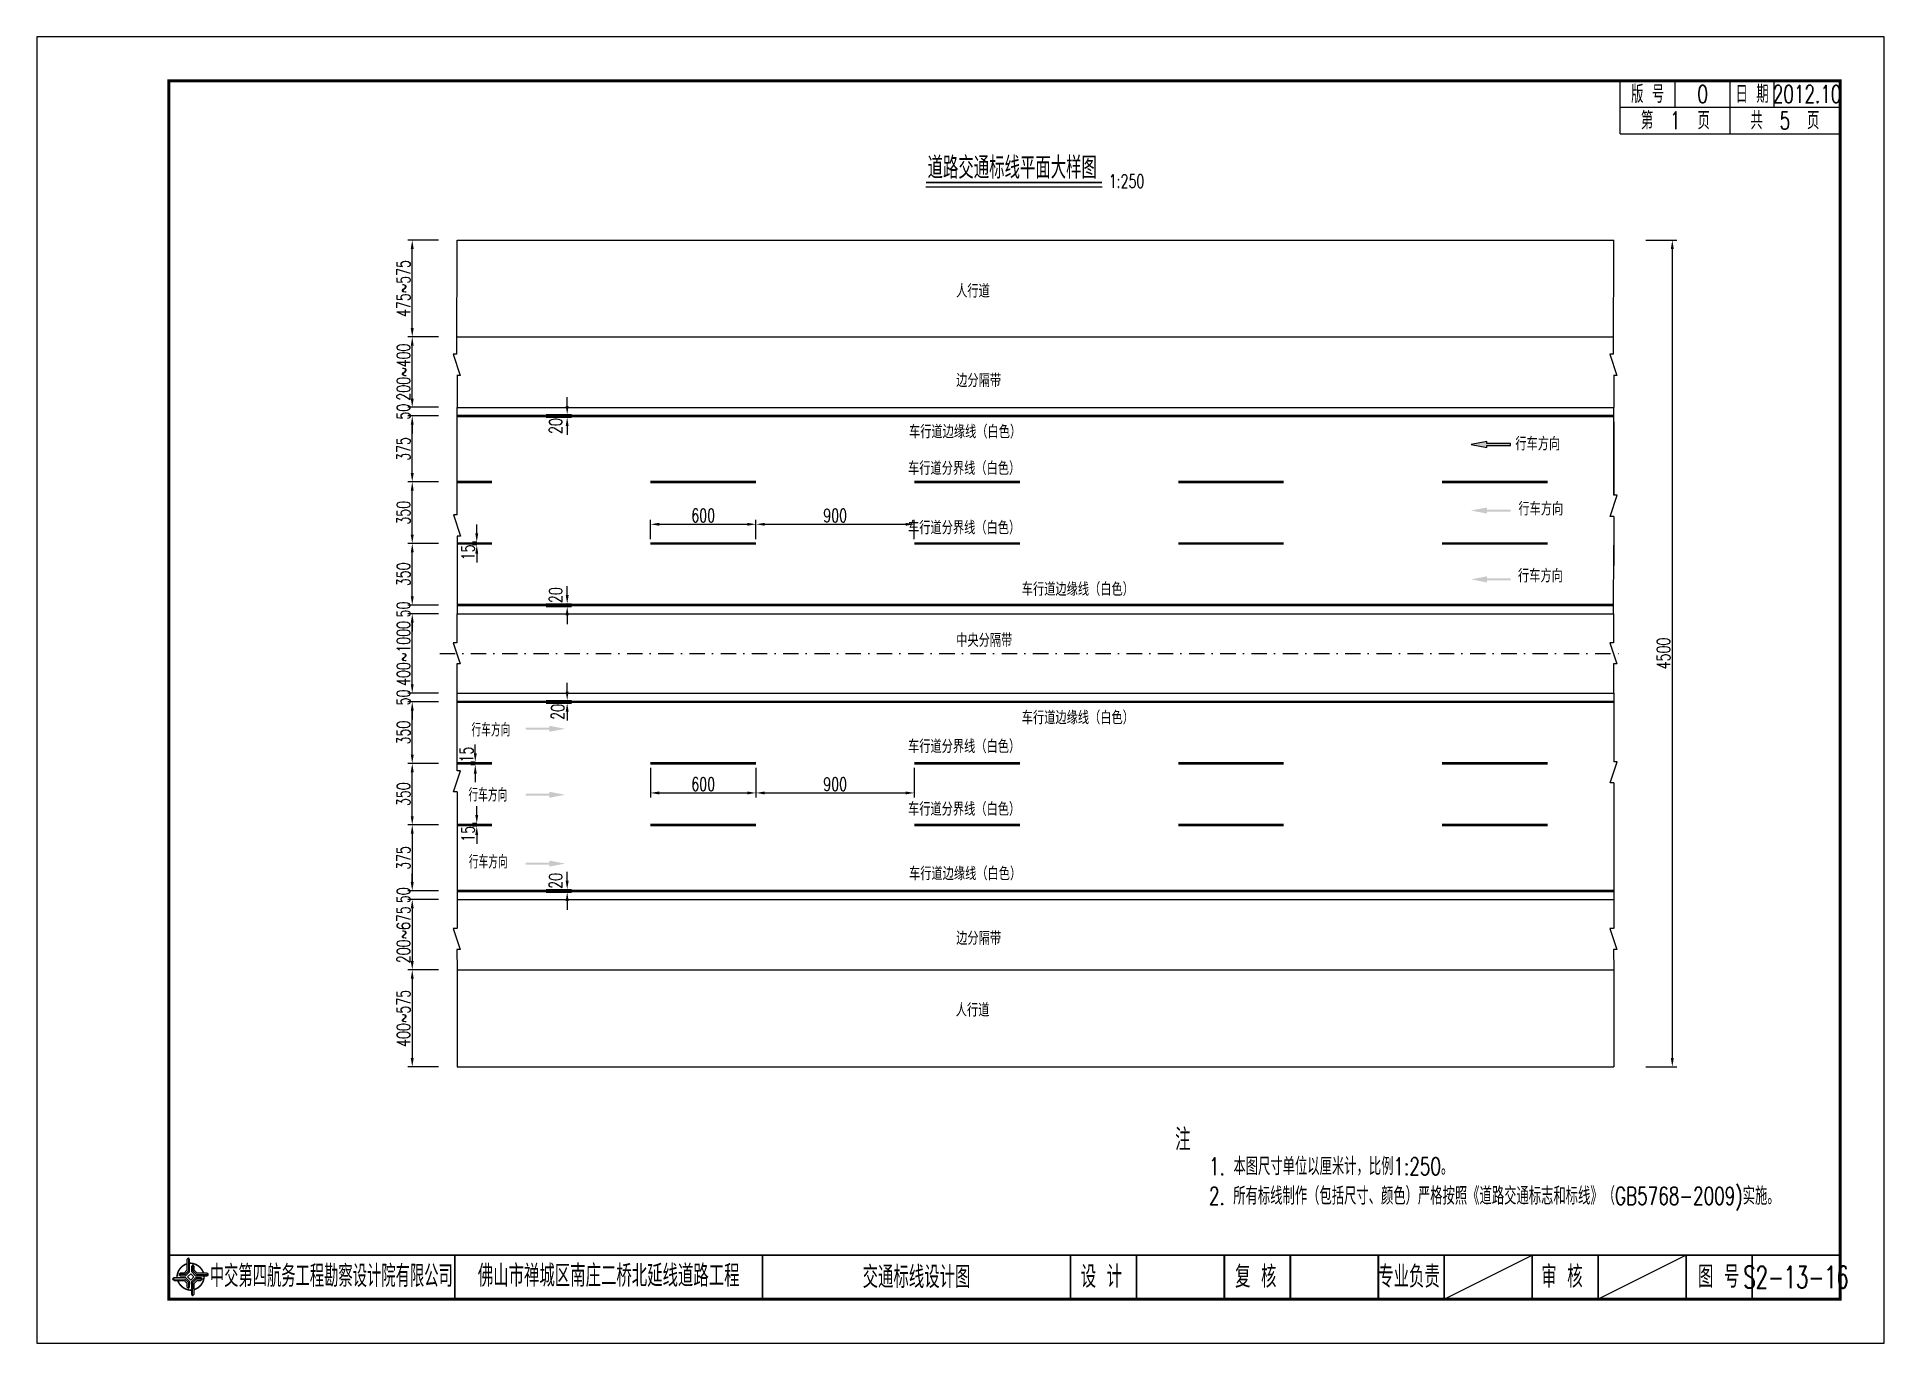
# Model space of a CAD drawing. Extents: x 2515 to 4615, y -2405 to -2108.
# Drawn here: x 2514.6 to 2934.6, y -2405.2 to -2108.2 of the extents above; entities that cross this region are included whole.
import ezdxf
from ezdxf.enums import TextEntityAlignment as Align

# ---------------------------------------------------------------- set-up
doc = ezdxf.new("R2010")
doc.units = 0
doc.header["$LTSCALE"] = 7
doc.header["$PDMODE"] = 32
doc.linetypes.add('DASHDOT', pattern=[1, 0.5, -0.25, 0, -0.25])
doc.linetypes.add('M-4x6', pattern=[10, 4, -6])
doc.layers.get('0').update_dxf_attribs({"linetype": 'CONTINUOUS'})
doc.layers.get('Defpoints').update_dxf_attribs({"linetype": 'CONTINUOUS'})
for name, color, linetype in [('中央分隔带', 3, 'CONTINUOUS'), ('图框', 7, 'CONTINUOUS'), ('文字', 7, 'CONTINUOUS'), ('文字字符', 7, 'CONTINUOUS'), ('标注', 4, 'CONTINUOUS'), ('标线', 7, 'CONTINUOUS'), ('路基边线', 1, 'CONTINUOUS')]:
    doc.layers.add(name, color=color, linetype=linetype)
doc.styles.get("Standard").update_dxf_attribs({"font": 'simplex1.shx', "width": 0.7, "bigfont": 'hztxt.shx'})
doc.dimstyles.new('副本 比例：1：400', dxfattribs={"dimtxt": 3, "dimasz": 2, "dimexe": 1, "dimexo": 1, "dimgap": 0.5, "dimtad": 1, "dimlfac": 25, "dimrnd": 0.0095, "dimdsep": 46, "dimtxsty": 'Standard', "dimcen": 0.09, "dimclrd": 256, "dimclre": 256, "dimclrt": 256, "dimadec": 0, "dimazin": 0, "dimtfac": 1, "dimtix": 1, "dimtofl": 0, "dimtmove": 2, "dimatfit": 3, "dimfxl": 0, "dimtolj": 1, "dimtzin": 0, "dimarcsym": 0})

msp = doc.modelspace()

# ---------------------------------------------------------------- texts
at = {"layer": '图框'}
for s, height, width, p in [('版 号', 4, 0.7, (2880.8415, -2121.18876)), ('0', 4, 0.7, (2893.3415, -2121.18876)), ('日 期', 4, 0.7, (2904.5915, -2121.18876)), ('2012.10', 4, 0.7, (2917.0915, -2121.18876)), ('中交第四航务工程勘察设计院有限公司', 5, 0.65, (2581.52234, -2389.94031)), ('佛山市禅城区南庄二桥北延线道路工程', 5, 0.7, (2644.5915, -2389.87406)), ('设 计', 5, 0.7, (2756.63617, -2390.09417)), ('复 核', 5, 0.7, (2791.73099, -2390.09417)), ('专业负责', 5, 0.7, (2826.58173, -2390.09417)), ('审 核', 5, 0.7, (2861.35554, -2390.09417)), ('图 号', 5, 0.7, (2896.9747, -2390.09417))]:
    msp.add_text(s, height=height, dxfattribs=dict(at, width=width)).set_placement(p, align=Align.MIDDLE_CENTER)
at = {"layer": '文字', "width": 0.7}
for s, height, p in [('道路交通标线平面大样图', 5, (2736.35586, -2137.92952)), ('1:250', 3, (2762.3386, -2140.99839))]:
    msp.add_text(s, height=height, dxfattribs=at).set_placement(p, align=Align.MIDDLE_CENTER)
at = {"layer": '文字字符'}
for s, height, width, p in [('人行道', 3, 0.85, (2723.60303, -2167.47289)), ('边分隔带', 3, 0.85, (2723.6216, -2187.81808)), ('车行道边缘线（白色）', 3, 0.85, (2712.88839, -2199.45823)), ('行车方向', 3, 0.85, (2850.75137, -2202.20777)), ('车行道分界线（白色）', 3, 0.85, (2712.66636, -2207.7758)), ('行车方向', 3, 0.85, (2851.43997, -2217.00077)), ('车行道分界线（白色）', 3, 0.85, (2712.66636, -2221.29296)), ('行车方向', 3, 0.85, (2851.3539, -2232.2238)), ('车行道边缘线（白色）', 3, 0.85, (2738.52686, -2235.27516)), ('中央分隔带', 3, 0.85, (2723.6216, -2246.8992)), ('车行道边缘线（白色）', 3, 0.85, (2738.52686, -2264.47869)), ('车行道分界线（白色）', 3, 0.85, (2712.66636, -2271.02425)), ('车行道分界线（白色）', 3, 0.85, (2712.66636, -2285.27684)), ('车行道边缘线（白色）', 3, 0.85, (2712.88839, -2299.93766)), ('边分隔带', 3, 0.85, (2723.6216, -2314.63712)), ('人行道', 3, 0.85, (2723.51531, -2330.96535)), ('注', 5, 0.7, (2773.38764, -2361.42863)), ('1. 本图尺寸单位以厘米计，比例1:250。', 4, 0.7, (2781.11989, -2367.0078)), ('2. 所有标线制作（包括尺寸、颜色）严格按照《道路交通标志和标线》（GB5768-2009)实施。', 4, 0.7, (2781.08536, -2373.72518))]:
    msp.add_text(s, height=height, dxfattribs=dict(at, width=width)).set_placement(p)
at = {"layer": '文字字符', "char_height": 3, "width": 31.6065243, "attachment_point": 7}
for insert in [(2613.4004, -2267.27127), (2612.71181, -2282.06426), (2612.79788, -2297.28729)]:
    msp.add_mtext('行车方向', dxfattribs=dict(at, insert=insert))

# ---------------------------------------------------------------- blocks, each defined once
blk = doc.blocks.new('series')
at = {"width": 0.75}
for tag, height, p in [('页码', 4, (-35, -19)), ('图名', 5, (-220, -282)), ('图号', 5, (-20, -282))]:
    blk.add_attdef(tag, text='', height=height, dxfattribs=at).set_placement(p, align=Align.MIDDLE_CENTER)
blk = doc.blocks.new('tb')
at = {"lineweight": -3}
h = blk.add_hatch(color=256, dxfattribs=at)
h.paths.add_polyline_path([(-1.23, -0.13), (-3.78, -0.14), (-4.14, -0.41), (-1.4, -0.44), (-0.56, -1.24), (-0.54, -2.62), (-0.27, -2.2), (-0.26, -1.06)])
h.paths.add_polyline_path([(0.13, -1.08), (0.14, -3.86), (0.41, -4.26), (0.44, -1.24), (1.25, -0.43), (2.66, -0.43), (2.26, -0.16), (1.07, -0.15)])
h.paths.add_polyline_path([(1.08, 0.3), (3.62, 0.3), (4.02, 0.56), (1.25, 0.57), (0.43, 1.39), (0.43, 2.8), (0.16, 2.41), (0.15, 1.24)])
h.paths.add_polyline_path([(-0.28, 1.21), (-0.28, 3.99), (-0.56, 4.39), (-0.57, 1.41), (-1.38, 0.6), (-2.74, 0.56), (-2.33, 0.3), (-1.2, 0.29)])
for p, q in [((-0.56, 4.39), (-0.57, 1.41)), ((-1.38, 0.6), (-2.74, 0.56)), ((-0.57, 1.41), (-1.38, 0.6)), ((0.43, 2.8), (0.43, 1.39)), ((0.43, 1.39), (1.25, 0.57)), ((1.25, 0.57), (4.02, 0.56)), ((-4.14, -0.41), (-1.4, -0.44)), ((-1.4, -0.44), (-0.56, -1.24)), ((-0.56, -1.24), (-0.54, -2.62)), ((0.41, -4.26), (0.44, -1.24)), ((0.44, -1.24), (1.25, -0.43)), ((1.25, -0.43), (2.66, -0.43))]:
    blk.add_line(p, q, dxfattribs=at)
at = {"lineweight": -3, "flags": 128}
for points in [[(-0.9, 3.99), (-0.9, 1.58), (-1.53, 0.91), (-2.34, 0.91), (-2.74, 0.56), (-2.33, 0.3), (-1.2, 0.29), (-0.28, 1.21), (-0.28, 3.99), (-0.56, 4.39)], [(-0.04, 0.77), (0.68, 0.04), (-0.04, -0.69), (-0.77, 0.05)], [(3.62, 0.92), (1.43, 0.92), (0.77, 1.54), (0.77, 2.38), (0.43, 2.8), (0.16, 2.41), (0.15, 1.24), (1.08, 0.3), (3.62, 0.3), (4.02, 0.56)], [(-3.73, -0.76), (-1.54, -0.76), (-0.89, -1.39), (-0.89, -2.21), (-0.54, -2.62), (-0.27, -2.2), (-0.26, -1.06), (-1.23, -0.13), (-3.78, -0.14), (-4.14, -0.41)], [(0.75, -3.85), (0.75, -1.43), (1.4, -0.78), (2.26, -0.78), (2.66, -0.43), (2.26, -0.16), (1.07, -0.15), (0.13, -1.08), (0.14, -3.86), (0.41, -4.26)]]:
    blk.add_lwpolyline(points, close=True, dxfattribs=at)
at = {"lineweight": -3, "const_width": 0.35, "flags": 128}
for points in [[(-0.9, 3.02, 0.324167), (-3.16, -0.14)], [(2.88, 0.92, 0.324403), (-0.24, 3.15)], [(0.75, -2.86, 0.325418), (3.02, 0.26)], [(-2.98, -0.76, 0.322976), (0.14, -2.98)]]:
    blk.add_lwpolyline(points, format="xyb", dxfattribs=at)
blk = doc.blocks.new('*D12')
at = {"layer": 'Defpoints', "color": 0}
for p in [(2629.41, -2302.07), (2629.41, -2302.67), (2635.16, -2302.67)]:
    blk.add_point(p, dxfattribs=at)
at = {"layer": '标注', "lineweight": -2}
for p, q in [((2635.16, -2300.07), (2635.16, -2298.07)), ((2630.41, -2302.07), (2636.16, -2302.07)), ((2630.41, -2302.67), (2636.16, -2302.67)), ((2635.16, -2304.67), (2635.16, -2306.67))]:
    blk.add_line(p, q, dxfattribs=at)
at = {"layer": '标注'}
for points in [[(2634.82, -2300.07), (2635.49, -2300.07), (2635.16, -2302.07)], [(2634.82, -2304.67), (2635.49, -2304.67), (2635.16, -2302.67)]]:
    blk.add_solid(points, dxfattribs=at)
at = {"layer": '标注', "insert": (2632.54, -2300.09), "char_height": 3, "attachment_point": 5, "rotation": 90}
blk.add_mtext('\\A1;20', dxfattribs=at)
blk = doc.blocks.new('*D13')
at = {"layer": 'Defpoints', "color": 0}
for p in [(2614.26, -2273.08), (2614.26, -2273.08), (2614.26, -2273.68)]:
    blk.add_point(p, dxfattribs=at)
at = {"layer": '标注', "lineweight": -2}
for p, q in [((2614.26, -2271.08), (2614.26, -2269.08)), ((2614.26, -2273.08), (2613.26, -2273.08)), ((2614.26, -2273.68), (2613.26, -2273.68)), ((2614.26, -2275.68), (2614.26, -2277.68))]:
    blk.add_line(p, q, dxfattribs=at)
at = {"layer": '标注'}
for points in [[(2613.93, -2271.08), (2614.6, -2271.08), (2614.26, -2273.08)], [(2613.93, -2275.68), (2614.6, -2275.68), (2614.26, -2273.68)]]:
    blk.add_solid(points, dxfattribs=at)
at = {"layer": '标注', "insert": (2612.26, -2271.37), "char_height": 3, "attachment_point": 5, "rotation": 90}
blk.add_mtext('\\A1;15', dxfattribs=at)
blk = doc.blocks.new('*D14')
at = {"layer": 'Defpoints', "color": 0}
for p in [(2629.41, -2194.08), (2629.41, -2194.68), (2635.16, -2194.08)]:
    blk.add_point(p, dxfattribs=at)
at = {"layer": '标注', "lineweight": -2}
for p, q in [((2635.16, -2192.08), (2635.16, -2190.08)), ((2630.41, -2194.08), (2636.16, -2194.08)), ((2630.41, -2194.68), (2636.16, -2194.68)), ((2635.16, -2196.68), (2635.16, -2198.68))]:
    blk.add_line(p, q, dxfattribs=at)
at = {"layer": '标注'}
for points in [[(2634.82, -2192.08), (2635.49, -2192.08), (2635.16, -2194.08)], [(2634.82, -2196.68), (2635.49, -2196.68), (2635.16, -2194.68)]]:
    blk.add_solid(points, dxfattribs=at)
at = {"layer": '标注', "insert": (2632.54, -2196.66), "char_height": 3, "attachment_point": 5, "rotation": 90}
blk.add_mtext('\\A1;20', dxfattribs=at)
blk = doc.blocks.new('*D15')
at = {"layer": 'Defpoints', "color": 0}
for p in [(2614.6, -2223.08), (2614.6, -2223.68), (2614.6, -2223.68)]:
    blk.add_point(p, dxfattribs=at)
at = {"layer": '标注', "lineweight": -2}
for p, q in [((2614.6, -2221.08), (2614.6, -2219.08)), ((2614.6, -2223.08), (2613.6, -2223.08)), ((2614.6, -2223.68), (2613.6, -2223.68)), ((2614.6, -2225.68), (2614.6, -2227.68))]:
    blk.add_line(p, q, dxfattribs=at)
at = {"layer": '标注'}
for points in [[(2614.26, -2221.08), (2614.93, -2221.08), (2614.6, -2223.08)], [(2614.26, -2225.68), (2614.93, -2225.68), (2614.6, -2223.68)]]:
    blk.add_solid(points, dxfattribs=at)
at = {"layer": '标注', "insert": (2612.6, -2225.39), "char_height": 3, "attachment_point": 5, "rotation": 90}
blk.add_mtext('\\A1;15', dxfattribs=at)
blk = doc.blocks.new('*D16')
at = {"layer": 'Defpoints', "color": 0}
for p in [(2610.11, -2304.34), (2599.93, -2320.34), (2610.11, -2320.34)]:
    blk.add_point(p, dxfattribs=at)
at = {"layer": '标注', "lineweight": -2}
for p, q in [((2605.93, -2304.34), (2598.93, -2304.34)), ((2599.93, -2306.34), (2599.93, -2318.34)), ((2605.93, -2320.34), (2598.93, -2320.34))]:
    blk.add_line(p, q, dxfattribs=at)
at = {"layer": '标注'}
for points in [[(2599.59, -2306.34), (2600.26, -2306.34), (2599.93, -2304.34)], [(2599.59, -2318.34), (2600.26, -2318.34), (2599.93, -2320.34)]]:
    blk.add_solid(points, dxfattribs=at)
at = {"layer": '标注', "insert": (2597.93, -2312.34), "char_height": 3, "attachment_point": 5, "rotation": 90}
blk.add_mtext('\\A1;200~675', dxfattribs=at)
blk = doc.blocks.new('*D17')
at = {"layer": 'Defpoints', "color": 0}
for p in [(2610.11, -2320.34), (2599.93, -2342.38), (2610.11, -2342.38)]:
    blk.add_point(p, dxfattribs=at)
at = {"layer": '标注', "lineweight": -2}
for p, q in [((2605.93, -2320.34), (2598.93, -2320.34)), ((2599.93, -2322.34), (2599.93, -2340.38)), ((2605.93, -2342.38), (2598.93, -2342.38))]:
    blk.add_line(p, q, dxfattribs=at)
at = {"layer": '标注'}
for points in [[(2599.59, -2322.34), (2600.26, -2322.34), (2599.93, -2320.34)], [(2599.59, -2340.38), (2600.26, -2340.38), (2599.93, -2342.38)]]:
    blk.add_solid(points, dxfattribs=at)
at = {"layer": '标注', "insert": (2597.93, -2331.36), "char_height": 3, "attachment_point": 5, "rotation": 90}
blk.add_mtext('\\A1;400~575', dxfattribs=at)
blk = doc.blocks.new('*D18')
at = {"layer": 'Defpoints', "color": 0}
for p in [(2610.11, -2287.38), (2599.93, -2302.38), (2610.11, -2302.38)]:
    blk.add_point(p, dxfattribs=at)
at = {"layer": '标注', "lineweight": -2}
for p, q in [((2605.93, -2287.38), (2598.93, -2287.38)), ((2599.93, -2289.38), (2599.93, -2300.38)), ((2605.93, -2302.38), (2598.93, -2302.38))]:
    blk.add_line(p, q, dxfattribs=at)
at = {"layer": '标注'}
for points in [[(2599.59, -2289.38), (2600.26, -2289.38), (2599.93, -2287.38)], [(2599.59, -2300.38), (2600.26, -2300.38), (2599.93, -2302.38)]]:
    blk.add_solid(points, dxfattribs=at)
at = {"layer": '标注', "insert": (2597.93, -2294.88), "char_height": 3, "attachment_point": 5, "rotation": 90}
blk.add_mtext('\\A1;375', dxfattribs=at)
blk = doc.blocks.new('*D19')
at = {"layer": 'Defpoints', "color": 0}
for p in [(2599.93, -2304.34), (2610.11, -2302.38), (2610.11, -2304.34)]:
    blk.add_point(p, dxfattribs=at)
at = {"layer": '标注', "lineweight": -2}
for p, q in [((2599.93, -2300.38), (2599.93, -2298.38)), ((2605.93, -2302.38), (2598.93, -2302.38)), ((2605.93, -2304.34), (2598.93, -2304.34)), ((2599.93, -2306.34), (2599.93, -2308.34))]:
    blk.add_line(p, q, dxfattribs=at)
at = {"layer": '标注'}
for points in [[(2599.59, -2300.38), (2600.26, -2300.38), (2599.93, -2302.38)], [(2599.59, -2306.34), (2600.26, -2306.34), (2599.93, -2304.34)]]:
    blk.add_solid(points, dxfattribs=at)
at = {"layer": '标注', "insert": (2597.93, -2303.36), "char_height": 3, "attachment_point": 5, "rotation": 90}
blk.add_mtext('\\A1;50', dxfattribs=at)
blk = doc.blocks.new('*D20')
at = {"layer": 'Defpoints', "color": 0}
for p in [(2599.93, -2273.38), (2610.09, -2273.38), (2610.09, -2287.38)]:
    blk.add_point(p, dxfattribs=at)
at = {"layer": '标注', "lineweight": -2}
for p, q in [((2605.93, -2273.38), (2598.93, -2273.38)), ((2599.93, -2285.38), (2599.93, -2275.38)), ((2605.93, -2287.38), (2598.93, -2287.38))]:
    blk.add_line(p, q, dxfattribs=at)
at = {"layer": '标注'}
for points in [[(2599.59, -2275.38), (2600.26, -2275.38), (2599.93, -2273.38)], [(2599.59, -2285.38), (2600.26, -2285.38), (2599.93, -2287.38)]]:
    blk.add_solid(points, dxfattribs=at)
at = {"layer": '标注', "insert": (2597.93, -2280.38), "char_height": 3, "attachment_point": 5, "rotation": 90}
blk.add_mtext('\\A1;350', dxfattribs=at)
blk = doc.blocks.new('*D21')
at = {"layer": 'Defpoints', "color": 0}
for p in [(2599.93, -2259.38), (2610.09, -2259.38), (2610.09, -2273.38)]:
    blk.add_point(p, dxfattribs=at)
at = {"layer": '标注', "lineweight": -2}
for p, q in [((2605.93, -2259.38), (2598.93, -2259.38)), ((2599.93, -2271.38), (2599.93, -2261.38)), ((2605.93, -2273.38), (2598.93, -2273.38))]:
    blk.add_line(p, q, dxfattribs=at)
at = {"layer": '标注'}
for points in [[(2599.59, -2261.38), (2600.26, -2261.38), (2599.93, -2259.38)], [(2599.59, -2271.38), (2600.26, -2271.38), (2599.93, -2273.38)]]:
    blk.add_solid(points, dxfattribs=at)
at = {"layer": '标注', "insert": (2597.93, -2266.38), "char_height": 3, "attachment_point": 5, "rotation": 90}
blk.add_mtext('\\A1;350', dxfattribs=at)
blk = doc.blocks.new('*D22')
at = {"layer": 'Defpoints', "color": 0}
for p in [(2599.93, -2257.38), (2610.11, -2257.38), (2610.11, -2259.38)]:
    blk.add_point(p, dxfattribs=at)
at = {"layer": '标注', "lineweight": -2}
for p, q in [((2599.93, -2255.38), (2599.93, -2253.38)), ((2605.93, -2257.38), (2598.93, -2257.38)), ((2605.93, -2259.38), (2598.93, -2259.38)), ((2599.93, -2261.38), (2599.93, -2263.38))]:
    blk.add_line(p, q, dxfattribs=at)
at = {"layer": '标注'}
for points in [[(2599.59, -2255.38), (2600.26, -2255.38), (2599.93, -2257.38)], [(2599.59, -2261.38), (2600.26, -2261.38), (2599.93, -2259.38)]]:
    blk.add_solid(points, dxfattribs=at)
at = {"layer": '标注', "insert": (2597.93, -2258.38), "char_height": 3, "attachment_point": 5, "rotation": 90}
blk.add_mtext('\\A1;50', dxfattribs=at)
blk = doc.blocks.new('*D23')
at = {"layer": 'Defpoints', "color": 0}
for p in [(2599.93, -2239.38), (2610.11, -2239.38), (2610.04, -2257.38)]:
    blk.add_point(p, dxfattribs=at)
at = {"layer": '标注', "lineweight": -2}
for p, q in [((2605.93, -2239.38), (2598.93, -2239.38)), ((2599.93, -2255.38), (2599.93, -2241.38)), ((2605.93, -2257.38), (2598.93, -2257.38))]:
    blk.add_line(p, q, dxfattribs=at)
at = {"layer": '标注'}
for points in [[(2599.59, -2241.38), (2600.26, -2241.38), (2599.93, -2239.38)], [(2599.59, -2255.38), (2600.26, -2255.38), (2599.93, -2257.38)]]:
    blk.add_solid(points, dxfattribs=at)
at = {"layer": '标注', "insert": (2597.93, -2248.38), "char_height": 3, "attachment_point": 5, "rotation": 90}
blk.add_mtext('\\A1;400~1000', dxfattribs=at)
blk = doc.blocks.new('*D24')
at = {"layer": 'Defpoints', "color": 0}
for p in [(2599.93, -2237.38), (2610.09, -2237.38), (2610.09, -2239.38)]:
    blk.add_point(p, dxfattribs=at)
at = {"layer": '标注', "lineweight": -2}
for p, q in [((2599.93, -2235.38), (2599.93, -2233.38)), ((2605.93, -2237.38), (2598.93, -2237.38)), ((2605.93, -2239.38), (2598.93, -2239.38)), ((2599.93, -2241.38), (2599.93, -2243.38))]:
    blk.add_line(p, q, dxfattribs=at)
at = {"layer": '标注'}
for points in [[(2599.59, -2235.38), (2600.26, -2235.38), (2599.93, -2237.38)], [(2599.59, -2241.38), (2600.26, -2241.38), (2599.93, -2239.38)]]:
    blk.add_solid(points, dxfattribs=at)
at = {"layer": '标注', "insert": (2597.93, -2238.38), "char_height": 3, "attachment_point": 5, "rotation": 90}
blk.add_mtext('\\A1;50', dxfattribs=at)
blk = doc.blocks.new('*D25')
at = {"layer": 'Defpoints', "color": 0}
for p in [(2599.93, -2223.38), (2610.09, -2223.38), (2610.09, -2237.38)]:
    blk.add_point(p, dxfattribs=at)
at = {"layer": '标注', "lineweight": -2}
for p, q in [((2605.93, -2223.38), (2598.93, -2223.38)), ((2599.93, -2235.38), (2599.93, -2225.38)), ((2605.93, -2237.38), (2598.93, -2237.38))]:
    blk.add_line(p, q, dxfattribs=at)
at = {"layer": '标注'}
for points in [[(2599.59, -2225.38), (2600.26, -2225.38), (2599.93, -2223.38)], [(2599.59, -2235.38), (2600.26, -2235.38), (2599.93, -2237.38)]]:
    blk.add_solid(points, dxfattribs=at)
at = {"layer": '标注', "insert": (2597.93, -2230.38), "char_height": 3, "attachment_point": 5, "rotation": 90}
blk.add_mtext('\\A1;350', dxfattribs=at)
blk = doc.blocks.new('*D26')
at = {"layer": 'Defpoints', "color": 0}
for p in [(2599.93, -2209.38), (2610.09, -2209.38), (2610.09, -2223.38)]:
    blk.add_point(p, dxfattribs=at)
at = {"layer": '标注', "lineweight": -2}
for p, q in [((2605.93, -2209.38), (2598.93, -2209.38)), ((2599.93, -2221.38), (2599.93, -2211.38)), ((2605.93, -2223.38), (2598.93, -2223.38))]:
    blk.add_line(p, q, dxfattribs=at)
at = {"layer": '标注'}
for points in [[(2599.59, -2211.38), (2600.26, -2211.38), (2599.93, -2209.38)], [(2599.59, -2221.38), (2600.26, -2221.38), (2599.93, -2223.38)]]:
    blk.add_solid(points, dxfattribs=at)
at = {"layer": '标注', "insert": (2597.93, -2216.38), "char_height": 3, "attachment_point": 5, "rotation": 90}
blk.add_mtext('\\A1;350', dxfattribs=at)
blk = doc.blocks.new('*D27')
at = {"layer": 'Defpoints', "color": 0}
for p in [(2599.93, -2194.38), (2610.09, -2194.38), (2610.09, -2209.38)]:
    blk.add_point(p, dxfattribs=at)
at = {"layer": '标注', "lineweight": -2}
for p, q in [((2605.93, -2194.38), (2598.93, -2194.38)), ((2599.93, -2207.38), (2599.93, -2196.38)), ((2605.93, -2209.38), (2598.93, -2209.38))]:
    blk.add_line(p, q, dxfattribs=at)
at = {"layer": '标注'}
for points in [[(2599.59, -2196.38), (2600.26, -2196.38), (2599.93, -2194.38)], [(2599.59, -2207.38), (2600.26, -2207.38), (2599.93, -2209.38)]]:
    blk.add_solid(points, dxfattribs=at)
at = {"layer": '标注', "insert": (2597.93, -2201.88), "char_height": 3, "attachment_point": 5, "rotation": 90}
blk.add_mtext('\\A1;375', dxfattribs=at)
blk = doc.blocks.new('*D28')
at = {"layer": 'Defpoints', "color": 0}
for p in [(2599.93, -2192.41), (2610.11, -2192.41), (2610.11, -2194.38)]:
    blk.add_point(p, dxfattribs=at)
at = {"layer": '标注', "lineweight": -2}
for p, q in [((2599.93, -2190.41), (2599.93, -2188.41)), ((2605.93, -2192.41), (2598.93, -2192.41)), ((2605.93, -2194.38), (2598.93, -2194.38)), ((2599.93, -2196.38), (2599.93, -2198.38))]:
    blk.add_line(p, q, dxfattribs=at)
at = {"layer": '标注'}
for points in [[(2599.59, -2190.41), (2600.26, -2190.41), (2599.93, -2192.41)], [(2599.59, -2196.38), (2600.26, -2196.38), (2599.93, -2194.38)]]:
    blk.add_solid(points, dxfattribs=at)
at = {"layer": '标注', "insert": (2597.93, -2193.4), "char_height": 3, "attachment_point": 5, "rotation": 90}
blk.add_mtext('\\A1;50', dxfattribs=at)
blk = doc.blocks.new('*D29')
at = {"layer": 'Defpoints', "color": 0}
for p in [(2599.93, -2176.41), (2610.11, -2176.41), (2610.11, -2192.41)]:
    blk.add_point(p, dxfattribs=at)
at = {"layer": '标注', "lineweight": -2}
for p, q in [((2605.93, -2176.41), (2598.93, -2176.41)), ((2599.93, -2190.41), (2599.93, -2178.41)), ((2605.93, -2192.41), (2598.93, -2192.41))]:
    blk.add_line(p, q, dxfattribs=at)
at = {"layer": '标注'}
for points in [[(2599.59, -2178.41), (2600.26, -2178.41), (2599.93, -2176.41)], [(2599.59, -2190.41), (2600.26, -2190.41), (2599.93, -2192.41)]]:
    blk.add_solid(points, dxfattribs=at)
at = {"layer": '标注', "insert": (2597.93, -2184.41), "char_height": 3, "attachment_point": 5, "rotation": 90}
blk.add_mtext('\\A1;200~400', dxfattribs=at)
blk = doc.blocks.new('*D30')
at = {"layer": 'Defpoints', "color": 0}
for p in [(2599.93, -2154.38), (2610.11, -2154.38), (2610.11, -2176.41)]:
    blk.add_point(p, dxfattribs=at)
at = {"layer": '标注', "lineweight": -2}
for p, q in [((2605.93, -2154.38), (2598.93, -2154.38)), ((2599.93, -2174.41), (2599.93, -2156.38)), ((2605.93, -2176.41), (2598.93, -2176.41))]:
    blk.add_line(p, q, dxfattribs=at)
at = {"layer": '标注'}
for points in [[(2599.59, -2156.38), (2600.26, -2156.38), (2599.93, -2154.38)], [(2599.59, -2174.41), (2600.26, -2174.41), (2599.93, -2176.41)]]:
    blk.add_solid(points, dxfattribs=at)
at = {"layer": '标注', "insert": (2597.93, -2165.4), "char_height": 3, "attachment_point": 5, "rotation": 90}
blk.add_mtext('\\A1;475~575', dxfattribs=at)
blk = doc.blocks.new('*D31')
at = {"layer": 'Defpoints', "color": 0}
for p in [(2873.12, -2154.38), (2873.12, -2342.38), (2886.44, -2342.38)]:
    blk.add_point(p, dxfattribs=at)
at = {"layer": '标注', "lineweight": -2}
for p, q in [((2880.44, -2154.38), (2887.44, -2154.38)), ((2886.44, -2156.38), (2886.44, -2340.38)), ((2880.44, -2342.38), (2887.44, -2342.38))]:
    blk.add_line(p, q, dxfattribs=at)
at = {"layer": '标注'}
for points in [[(2886.11, -2156.38), (2886.77, -2156.38), (2886.44, -2154.38)], [(2886.11, -2340.38), (2886.77, -2340.38), (2886.44, -2342.38)]]:
    blk.add_solid(points, dxfattribs=at)
at = {"layer": '标注', "insert": (2884.44, -2248.38), "char_height": 3, "attachment_point": 5, "rotation": 90}
blk.add_mtext('\\A1;4500', dxfattribs=at)
blk = doc.blocks.new('*D5')
at = {"layer": 'Defpoints', "color": 0}
for p in [(2678.09, -2219.01), (2654.09, -2223.38), (2678.09, -2223.38)]:
    blk.add_point(p, dxfattribs=at)
at = {"layer": '标注', "lineweight": -2}
for p, q in [((2654.09, -2222.38), (2654.09, -2218.01)), ((2656.09, -2219.01), (2676.09, -2219.01)), ((2678.09, -2222.38), (2678.09, -2218.01))]:
    blk.add_line(p, q, dxfattribs=at)
at = {"layer": '标注'}
for points in [[(2656.09, -2218.67), (2656.09, -2219.34), (2654.09, -2219.01)], [(2676.09, -2218.67), (2676.09, -2219.34), (2678.09, -2219.01)]]:
    blk.add_solid(points, dxfattribs=at)
at = {"layer": '标注', "insert": (2666.09, -2217.01), "char_height": 3, "attachment_point": 5}
blk.add_mtext('\\A1;600', dxfattribs=at)
blk = doc.blocks.new('*D6')
at = {"layer": 'Defpoints', "color": 0}
for p in [(2714.09, -2219.01), (2678.09, -2223.38), (2714.09, -2223.38)]:
    blk.add_point(p, dxfattribs=at)
at = {"layer": '标注', "lineweight": -2}
for p, q in [((2678.09, -2222.38), (2678.09, -2218.01)), ((2680.09, -2219.01), (2712.09, -2219.01)), ((2714.09, -2222.38), (2714.09, -2218.01))]:
    blk.add_line(p, q, dxfattribs=at)
at = {"layer": '标注'}
for points in [[(2680.09, -2218.67), (2680.09, -2219.34), (2678.09, -2219.01)], [(2712.09, -2218.67), (2712.09, -2219.34), (2714.09, -2219.01)]]:
    blk.add_solid(points, dxfattribs=at)
at = {"layer": '标注', "insert": (2696.09, -2217.01), "char_height": 3, "attachment_point": 5}
blk.add_mtext('\\A1;900', dxfattribs=at)
blk = doc.blocks.new('*D7')
at = {"layer": 'Defpoints', "color": 0}
for p in [(2629.41, -2237.09), (2629.41, -2237.69), (2635.16, -2237.69)]:
    blk.add_point(p, dxfattribs=at)
at = {"layer": '标注', "lineweight": -2}
for p, q in [((2635.16, -2235.09), (2635.16, -2233.09)), ((2630.41, -2237.09), (2636.16, -2237.09)), ((2630.41, -2237.69), (2636.16, -2237.69)), ((2635.16, -2239.69), (2635.16, -2241.69))]:
    blk.add_line(p, q, dxfattribs=at)
at = {"layer": '标注'}
for points in [[(2634.82, -2235.09), (2635.49, -2235.09), (2635.16, -2237.09)], [(2634.82, -2239.69), (2635.49, -2239.69), (2635.16, -2237.69)]]:
    blk.add_solid(points, dxfattribs=at)
at = {"layer": '标注', "insert": (2632.54, -2235.11), "char_height": 3, "attachment_point": 5, "rotation": 90}
blk.add_mtext('\\A1;20', dxfattribs=at)
blk = doc.blocks.new('*D8')
at = {"layer": 'Defpoints', "color": 0}
for p in [(2614.6, -2287.08), (2614.6, -2287.68), (2614.6, -2287.68)]:
    blk.add_point(p, dxfattribs=at)
at = {"layer": '标注', "lineweight": -2}
for p, q in [((2614.6, -2285.08), (2614.6, -2283.08)), ((2614.6, -2287.08), (2613.6, -2287.08)), ((2614.6, -2287.68), (2613.6, -2287.68)), ((2614.6, -2289.68), (2614.6, -2291.68))]:
    blk.add_line(p, q, dxfattribs=at)
at = {"layer": '标注'}
for points in [[(2614.26, -2285.08), (2614.93, -2285.08), (2614.6, -2287.08)], [(2614.26, -2289.68), (2614.93, -2289.68), (2614.6, -2287.68)]]:
    blk.add_solid(points, dxfattribs=at)
at = {"layer": '标注', "insert": (2612.6, -2289.39), "char_height": 3, "attachment_point": 5, "rotation": 90}
blk.add_mtext('\\A1;15', dxfattribs=at)
blk = doc.blocks.new('*D9')
at = {"layer": 'Defpoints', "color": 0}
for p in [(2629.41, -2259.05), (2629.41, -2259.65), (2635.16, -2259.65)]:
    blk.add_point(p, dxfattribs=at)
at = {"layer": '标注', "lineweight": -2}
for p, q in [((2635.16, -2257.05), (2635.16, -2255.05)), ((2630.41, -2259.05), (2636.16, -2259.05)), ((2630.41, -2259.65), (2636.16, -2259.65)), ((2635.16, -2261.65), (2635.16, -2263.65))]:
    blk.add_line(p, q, dxfattribs=at)
at = {"layer": '标注'}
for points in [[(2634.82, -2257.05), (2635.49, -2257.05), (2635.16, -2259.05)], [(2634.82, -2261.65), (2635.49, -2261.65), (2635.16, -2259.65)]]:
    blk.add_solid(points, dxfattribs=at)
at = {"layer": '标注', "insert": (2633.01, -2261.67), "char_height": 3, "attachment_point": 5, "rotation": 90}
blk.add_mtext('\\A1;20', dxfattribs=at)
blk = doc.blocks.new('*D10')
at = {"layer": 'Defpoints', "color": 0}
for p in [(2654.09, -2273.38), (2678.09, -2273.38), (2678.09, -2280.1)]:
    blk.add_point(p, dxfattribs=at)
at = {"layer": '标注', "lineweight": -2}
for p, q in [((2654.09, -2274.38), (2654.09, -2281.1)), ((2678.09, -2274.38), (2678.09, -2281.1)), ((2656.09, -2280.1), (2676.09, -2280.1))]:
    blk.add_line(p, q, dxfattribs=at)
at = {"layer": '标注'}
for points in [[(2656.09, -2279.76), (2656.09, -2280.43), (2654.09, -2280.1)], [(2676.09, -2279.76), (2676.09, -2280.43), (2678.09, -2280.1)]]:
    blk.add_solid(points, dxfattribs=at)
at = {"layer": '标注', "insert": (2666.09, -2278.1), "char_height": 3, "attachment_point": 5}
blk.add_mtext('\\A1;600', dxfattribs=at)
blk = doc.blocks.new('*D11')
at = {"layer": 'Defpoints', "color": 0}
for p in [(2678.09, -2273.38), (2714.09, -2273.38), (2714.09, -2280.1)]:
    blk.add_point(p, dxfattribs=at)
at = {"layer": '标注', "lineweight": -2}
for p, q in [((2678.09, -2274.38), (2678.09, -2281.1)), ((2714.09, -2274.38), (2714.09, -2281.1)), ((2680.09, -2280.1), (2712.09, -2280.1))]:
    blk.add_line(p, q, dxfattribs=at)
at = {"layer": '标注'}
for points in [[(2680.09, -2279.76), (2680.09, -2280.43), (2678.09, -2280.1)], [(2712.09, -2279.76), (2712.09, -2280.43), (2714.09, -2280.1)]]:
    blk.add_solid(points, dxfattribs=at)
at = {"layer": '标注', "insert": (2696.09, -2278.1), "char_height": 3, "attachment_point": 5}
blk.add_mtext('\\A1;900', dxfattribs=at)
blk = doc.blocks.new('123')
at = {"layer": '图框'}
blk.add_lwpolyline([(2934.59, -2405.19), (2934.59, -2108.19), (2514.59, -2108.19), (2514.59, -2405.19)], close=True, dxfattribs=at)

# ---------------------------------------------------------------- dimensions: what is measured, and where the dimension line sits
at = {"layer": '标注'}
for base, p1, p2, text, picture, middle in [((2599.92601, -2154.37678), (2610.11024, -2176.41443), (2610.11024, -2154.37678), '475~575', '*D30', (2597.92601, -2165.3956)), ((2886.43927, -2342.37678), (2873.11908, -2154.37678), (2873.11908, -2342.37678), '4500', '*D31', (2884.43927, -2248.37678)), ((2599.92601, -2176.41443), (2610.11024, -2192.41443), (2610.11024, -2176.41443), '200~400', '*D29', (2597.92601, -2184.41443)), ((2599.92601, -2192.41443), (2610.11024, -2194.37678), (2610.11024, -2192.41443), '50', '*D28', (2597.92601, -2193.3956)), ((2599.92601, -2239.37678), (2610.03716, -2257.37678), (2610.11024, -2239.37678), '400~1000', '*D23', (2597.92601, -2248.37678)), ((2599.92601, -2304.33912), (2610.11024, -2302.37678), (2610.11024, -2304.33912), '50', '*D19', (2597.92601, -2303.35795)), ((2599.92601, -2320.33912), (2610.11024, -2304.33912), (2610.11024, -2320.33912), '200~675', '*D16', (2597.92601, -2312.33912)), ((2599.92601, -2342.37678), (2610.11024, -2320.33912), (2610.11024, -2342.37678), '400~575', '*D17', (2597.92601, -2331.35795))]:
    dim = msp.add_linear_dim(base=base, p1=p1, p2=p2, angle=90, text=text, dimstyle='副本 比例：1：400', dxfattribs=at)
    dim.commit()
    dim.dimension.update_dxf_attribs({"geometry": picture, "text_midpoint": middle})
for base, p1, p2, angle, picture, middle in [((2635.15624, -2194.08419), (2629.40549, -2194.68419), (2629.40549, -2194.08419), 270, '*D14', (2632.53589, -2196.66304)), ((2635.15624, -2237.68807), (2629.40549, -2237.08807), (2629.40549, -2237.68807), 90, '*D7', (2632.53589, -2235.10923)), ((2635.15624, -2259.6541), (2629.40549, -2259.0541), (2629.40549, -2259.6541), 90, '*D9', (2633.01066, -2261.66652)), ((2635.15624, -2302.66936), (2629.40549, -2302.06936), (2629.40549, -2302.66936), 90, '*D12', (2632.53589, -2300.09051))]:
    dim = msp.add_linear_dim(base=base, p1=p1, p2=p2, angle=angle, text='20', dimstyle='副本 比例：1：400', dxfattribs=at)
    dim.commit()
    dim.dimension.update_dxf_attribs({"geometry": picture, "text_midpoint": middle, "dimtype": 160})
for base, p1, p2, picture, middle in [((2599.92601, -2194.37678), (2610.09021, -2209.37678), (2610.09021, -2194.37678), '*D27', (2597.92601, -2201.87678)), ((2599.92601, -2209.37678), (2610.09021, -2223.37678), (2610.09021, -2209.37678), '*D26', (2597.92601, -2216.37678)), ((2599.92601, -2223.37678), (2610.09021, -2237.37678), (2610.09021, -2223.37678), '*D25', (2597.92601, -2230.37678)), ((2599.92601, -2237.37678), (2610.09021, -2239.37678), (2610.09021, -2237.37678), '*D24', (2597.92601, -2238.37678)), ((2599.92601, -2257.37678), (2610.11024, -2259.37678), (2610.11024, -2257.37678), '*D22', (2597.92601, -2258.37678)), ((2599.92601, -2259.37678), (2610.09021, -2273.37678), (2610.09021, -2259.37678), '*D21', (2597.92601, -2266.37678)), ((2599.92601, -2273.37678), (2610.09021, -2287.37678), (2610.09021, -2273.37678), '*D20', (2597.92601, -2280.37678)), ((2599.92601, -2302.37678), (2610.11024, -2287.37678), (2610.11024, -2302.37678), '*D18', (2597.92601, -2294.87678))]:
    dim = msp.add_linear_dim(base=base, p1=p1, p2=p2, angle=90, dimstyle='副本 比例：1：400', dxfattribs=at)
    dim.commit()
    dim.dimension.update_dxf_attribs({"geometry": picture, "text_midpoint": middle})
for base, p1, p2, picture, middle in [((2678.09021, -2219.0083), (2654.09021, -2223.37678), (2678.09021, -2223.37678), '*D5', (2666.09021, -2217.0083)), ((2714.09021, -2219.0083), (2678.09021, -2223.37678), (2714.09021, -2223.37678), '*D6', (2696.09021, -2217.0083)), ((2678.09021, -2280.09583), (2654.09021, -2273.37678), (2678.09021, -2273.37678), '*D10', (2666.09021, -2278.09583)), ((2714.09021, -2280.09583), (2678.09021, -2273.37678), (2714.09021, -2273.37678), '*D11', (2696.09021, -2278.09583))]:
    dim = msp.add_linear_dim(base=base, p1=p1, p2=p2, dimstyle='副本 比例：1：400', dxfattribs=at)
    dim.commit()
    dim.dimension.update_dxf_attribs({"geometry": picture, "text_midpoint": middle})
for base, p1, p2, angle, picture, middle in [((2614.59521, -2223.67761), (2614.59521, -2223.07761), (2614.59521, -2223.67761), 270, '*D15', (2612.59521, -2225.38552)), ((2614.26188, -2273.07595), (2614.26188, -2273.67595), (2614.26188, -2273.07595), 90, '*D13', (2612.26188, -2271.36803)), ((2614.59521, -2287.68142), (2614.59521, -2287.08142), (2614.59521, -2287.68142), 270, '*D8', (2612.59521, -2289.38933))]:
    dim = msp.add_linear_dim(base=base, p1=p1, p2=p2, angle=angle, dimstyle='副本 比例：1：400', dxfattribs=at)
    dim.commit()
    dim.dimension.update_dxf_attribs({"geometry": picture, "text_midpoint": middle, "dimtype": 160})

# ---------------------------------------------------------------- hatches: boundary and pattern name
at = {"layer": '文字字符'}
for points in [[(2844.28259, -2201.57088), (2844.28259, -2201.11088), (2849.68259, -2201.11088), (2849.68259, -2200.65088), (2844.28259, -2200.65088), (2844.28259, -2200.19088), (2840.68259, -2200.88088)], [(2844.28259, -2216.57088), (2844.28259, -2216.11088), (2849.68259, -2216.11088), (2849.68259, -2215.65088), (2844.28259, -2215.65088), (2844.28259, -2215.19088), (2840.68259, -2215.88088)], [(2844.28259, -2232.22394), (2844.28259, -2231.76394), (2849.68259, -2231.76394), (2849.68259, -2231.30394), (2844.28259, -2231.30394), (2844.28259, -2230.84394), (2840.68259, -2231.53394)], [(2631.09065, -2266.20104), (2631.09065, -2265.74104), (2625.69065, -2265.74104), (2625.69065, -2265.28104), (2631.09065, -2265.28104), (2631.09065, -2264.82104), (2634.69065, -2265.51104)], [(2631.09065, -2281.20104), (2631.09065, -2280.74104), (2625.69065, -2280.74104), (2625.69065, -2280.28104), (2631.09065, -2280.28104), (2631.09065, -2279.82104), (2634.69065, -2280.51104)], [(2631.09065, -2296.85409), (2631.09065, -2296.39409), (2625.69065, -2296.39409), (2625.69065, -2295.93409), (2631.09065, -2295.93409), (2631.09065, -2295.47409), (2634.69065, -2296.16409)]]:
    msp.add_hatch(color=256, dxfattribs=at).paths.add_polyline_path(points)

# ---------------------------------------------------------------- linework, layer by layer
msp.add_line((2834.5915, -2395.18876), (2854.5915, -2385.18876))
at = {"layer": '中央分隔带'}
for p, q in [((2610.11024, -2176.41443), (2873.11908, -2176.41443)), ((2610.11024, -2192.41443), (2873.11908, -2192.41443)), ((2610.11024, -2304.33912), (2873.11908, -2304.33912)), ((2610.11024, -2320.33912), (2873.11908, -2320.33912))]:
    msp.add_line(p, q, dxfattribs=at)
for points in [[(2610.09021, -2239.37678), (2873.09906, -2239.37678)], [(2610.09021, -2257.37678), (2873.09906, -2257.37678)]]:
    msp.add_lwpolyline(points, dxfattribs=at)
at = {"layer": '图框'}
for p, q in [((2874.5915, -2130.18876), (2874.5915, -2118.18876)), ((2887.0915, -2124.18876), (2887.0915, -2118.18876)), ((2899.5915, -2124.18876), (2899.5915, -2118.18876)), ((2909.5915, -2124.18876), (2909.5915, -2118.18876)), ((2874.5915, -2124.18876), (2924.5915, -2124.18876)), ((2899.5915, -2130.18876), (2899.5915, -2124.18876)), ((2874.5915, -2130.18876), (2924.5915, -2130.18876)), ((2889.5915, -2385.18876), (2869.5915, -2395.18876))]:
    msp.add_line(p, q, dxfattribs=at)
for points, const_width in [([(2924.5915, -2118.18876), (2544.5915, -2118.18876), (2544.5915, -2395.18876), (2924.5915, -2395.18876), (2924.5915, -2118.18876)], 0.7), ([(2544.5915, -2385.18876), (2924.5915, -2385.18876)], 0.4), ([(2609.5915, -2385.18876), (2609.5915, -2395.18876)], 0.4), ([(2679.5915, -2395.18876), (2679.5915, -2385.18876)], 0.4), ([(2749.5915, -2395.18876), (2749.5915, -2385.18876)], 0.4), ([(2764.5915, -2395.18876), (2764.5915, -2385.18876)], 0.4), ([(2784.5915, -2395.18876), (2784.5915, -2385.18876)], 0.4), ([(2799.5915, -2395.18876), (2799.5915, -2385.18876)], 0.4), ([(2819.5915, -2395.18876), (2819.5915, -2385.18876)], 0.4), ([(2819.5915, -2395.18876), (2819.5915, -2385.18876)], 0.4), ([(2834.5915, -2395.18876), (2834.5915, -2385.18876)], 0.4), ([(2854.5915, -2395.18876), (2854.5915, -2385.18876)], 0.4), ([(2869.5915, -2395.18876), (2869.5915, -2385.18876)], 0.4), ([(2889.5915, -2395.18876), (2889.5915, -2385.18876)], 0.4), ([(2904.5915, -2395.18876), (2904.5915, -2385.18876)], 0.4)]:
    msp.add_lwpolyline(points, dxfattribs=dict(at, const_width=const_width))
at = {"layer": '文字'}
msp.add_line((2716.70978, -2142.29748), (2756.78877, -2142.29748), dxfattribs=at)
at = {"layer": '文字', "const_width": 0.4}
msp.add_lwpolyline([(2716.70978, -2141.29748), (2756.78877, -2141.29748)], dxfattribs=at)
at = {"layer": '文字字符'}
msp.add_lwpolyline([(2849.68259, -2201.11088), (2849.68259, -2200.65088), (2844.28259, -2200.65088), (2844.28259, -2200.19088), (2840.68259, -2200.88088), (2844.28259, -2201.57088), (2844.28259, -2201.11088), (2849.68259, -2201.11088)], dxfattribs=at)
at = {"layer": '标注'}
for p, q in [((2610.05719, -2180.35561), (2610.11024, -2154.37678)), ((2873.06603, -2180.35561), (2873.11908, -2154.37678)), ((2610.11024, -2185.15561), (2610.11024, -2192.41443)), ((2873.11908, -2185.15561), (2873.11908, -2192.41443)), ((2610.11024, -2216.89469), (2610.11024, -2192.41443)), ((2630.40549, -2194.66167), (2630.40549, -2194.08419)), ((2873.11908, -2212.41405), (2873.11908, -2192.41443)), ((2873.11908, -2195.70396), (2873.11908, -2212.41405)), ((2873.11908, -2217.21405), (2873.11908, -2228.37678)), ((2610.11024, -2221.69469), (2610.11024, -2239.37678)), ((2873.09906, -2239.37678), (2873.11908, -2223.72734)), ((2610.09021, -2239.37678), (2610.09021, -2245.94502)), ((2873.09906, -2239.37678), (2873.09906, -2245.94502)), ((2610.03716, -2250.74502), (2610.03716, -2257.37678)), ((2873.04601, -2250.74502), (2873.04601, -2257.37678)), ((2610.11024, -2275.05886), (2610.11024, -2257.37678)), ((2873.11908, -2257.37678), (2873.11908, -2273.02621)), ((2610.11024, -2279.85886), (2610.11024, -2304.33912)), ((2873.11908, -2277.82621), (2873.11908, -2304.33912)), ((2610.11024, -2304.33912), (2610.11024, -2310.90736)), ((2630.40549, -2302.09188), (2630.40549, -2302.66936)), ((2873.11908, -2304.33912), (2873.11908, -2310.90736)), ((2610.05719, -2315.70736), (2610.11024, -2320.33912)), ((2873.06603, -2315.70736), (2873.11908, -2320.33912)), ((2610.11024, -2320.33912), (2610.11024, -2342.37678)), ((2873.11908, -2320.33912), (2873.11908, -2342.37678))]:
    msp.add_line(p, q, dxfattribs=at)
for points in [[(2610.05719, -2180.35561), (2609.25719, -2180.35561), (2610.85719, -2185.15561), (2610.05719, -2185.15561)], [(2873.06603, -2180.35561), (2872.26603, -2180.35561), (2873.86603, -2185.15561), (2873.06603, -2185.15561)], [(2873.11908, -2217.21405), (2872.31908, -2217.21405), (2873.91908, -2212.41405), (2873.11908, -2212.41405)], [(2610.11024, -2216.89469), (2609.31024, -2216.89469), (2610.91024, -2221.69469), (2610.11024, -2221.69469)], [(2610.03716, -2245.94502), (2609.23716, -2245.94502), (2610.83716, -2250.74502), (2610.03716, -2250.74502)], [(2873.04601, -2245.94502), (2872.24601, -2245.94502), (2873.84601, -2250.74502), (2873.04601, -2250.74502)], [(2610.11024, -2279.85886), (2609.31024, -2279.85886), (2610.91024, -2275.05886), (2610.11024, -2275.05886)], [(2873.11908, -2277.82621), (2872.31908, -2277.82621), (2873.91908, -2273.02621), (2873.11908, -2273.02621)], [(2610.05719, -2310.90736), (2609.25719, -2310.90736), (2610.85719, -2315.70736), (2610.05719, -2315.70736)], [(2873.06603, -2310.90736), (2872.26603, -2310.90736), (2873.86603, -2315.70736), (2873.06603, -2315.70736)]]:
    msp.add_lwpolyline(points, dxfattribs=at)
at = {"layer": '标线', "const_width": 0.6}
for points in [[(2610.11024, -2194.37678), (2873.11908, -2194.37678)], [(2610.09021, -2237.37678), (2873.11908, -2237.37678)], [(2610.09021, -2259.37678), (2873.11908, -2259.37678)], [(2610.11024, -2302.37678), (2873.11908, -2302.37678)]]:
    msp.add_lwpolyline(points, dxfattribs=at)
at = {"layer": '标线', "linetype": 'M-4x6', "const_width": 0.6}
for points in [[(2610.09021, -2209.37678), (2618.09021, -2209.37678)], [(2654.09021, -2209.37678), (2678.09021, -2209.37678)], [(2714.09021, -2209.37678), (2738.09021, -2209.37678)], [(2774.09021, -2209.37678), (2798.09021, -2209.37678)], [(2834.09021, -2209.37678), (2858.09021, -2209.37678)], [(2610.09021, -2223.37678), (2618.09021, -2223.37678)], [(2654.09021, -2223.37678), (2678.09021, -2223.37678)], [(2714.09021, -2223.37678), (2738.09021, -2223.37678)], [(2774.09021, -2223.37678), (2798.09021, -2223.37678)], [(2834.09021, -2223.37678), (2858.09021, -2223.37678)], [(2610.09021, -2273.37678), (2618.09021, -2273.37678)], [(2654.09021, -2273.37678), (2678.09021, -2273.37678)], [(2714.09021, -2273.37678), (2738.09021, -2273.37678)], [(2774.09021, -2273.37678), (2798.09021, -2273.37678)], [(2834.09021, -2273.37678), (2858.09021, -2273.37678)], [(2610.09021, -2287.37678), (2618.09021, -2287.37678)], [(2654.09021, -2287.37678), (2678.09021, -2287.37678)], [(2714.09021, -2287.37678), (2738.09021, -2287.37678)], [(2774.09021, -2287.37678), (2798.09021, -2287.37678)], [(2834.09021, -2287.37678), (2858.09021, -2287.37678)]]:
    msp.add_lwpolyline(points, dxfattribs=at)
at = {"layer": '标线', "color": 2, "linetype": 'DASHDOT'}
msp.add_lwpolyline([(2606.16575, -2248.37678), (2875.89373, -2248.37678)], dxfattribs=at)
at = {"layer": '路基边线'}
for p, q in [((2610.11024, -2154.37678), (2873.11908, -2154.37678)), ((2610.11024, -2176.41443), (2873.11908, -2176.41443)), ((2610.11024, -2320.33912), (2873.11908, -2320.33912)), ((2610.11024, -2342.37678), (2873.11908, -2342.37678))]:
    msp.add_line(p, q, dxfattribs=at)

# ---------------------------------------------------------------- block references
msp.add_blockref('123', (0, 0))
at = {"layer": '图框'}
ref = msp.add_blockref('series', (2934.5915, -2108.18876), dxfattribs=at)
ref.add_attrib('页码', '第  1  页    共  5  页', dxfattribs={"layer": '0', "height": 4, "width": 0.7}).set_placement((2899.5915, -2127.18876), align=Align.MIDDLE_CENTER)
ref.add_attrib('图名', '交通标线设计图', dxfattribs={"layer": '0', "height": 5, "width": 0.7}).set_placement((2714.5915, -2390.18876), align=Align.MIDDLE_CENTER)
ref.add_attrib('图号', 'S2-13-16', dxfattribs={"layer": '0', "height": 5, "width": 0.65}).set_placement((2914.5915, -2390.18876), align=Align.MIDDLE_CENTER)
at = {"layer": '图框', "lineweight": -3}
msp.add_blockref('tb', (2549.58723, -2390.18342), dxfattribs=at)

msp.set_redraw_order([(e.dxf.handle, doc.entitydb.next_handle()) for e in msp.query("TEXT MTEXT ATTDEF DIMENSION ARC_DIMENSION")])  # texts and dimensions are drawn at this point

doc.saveas('drawing.dxf')
